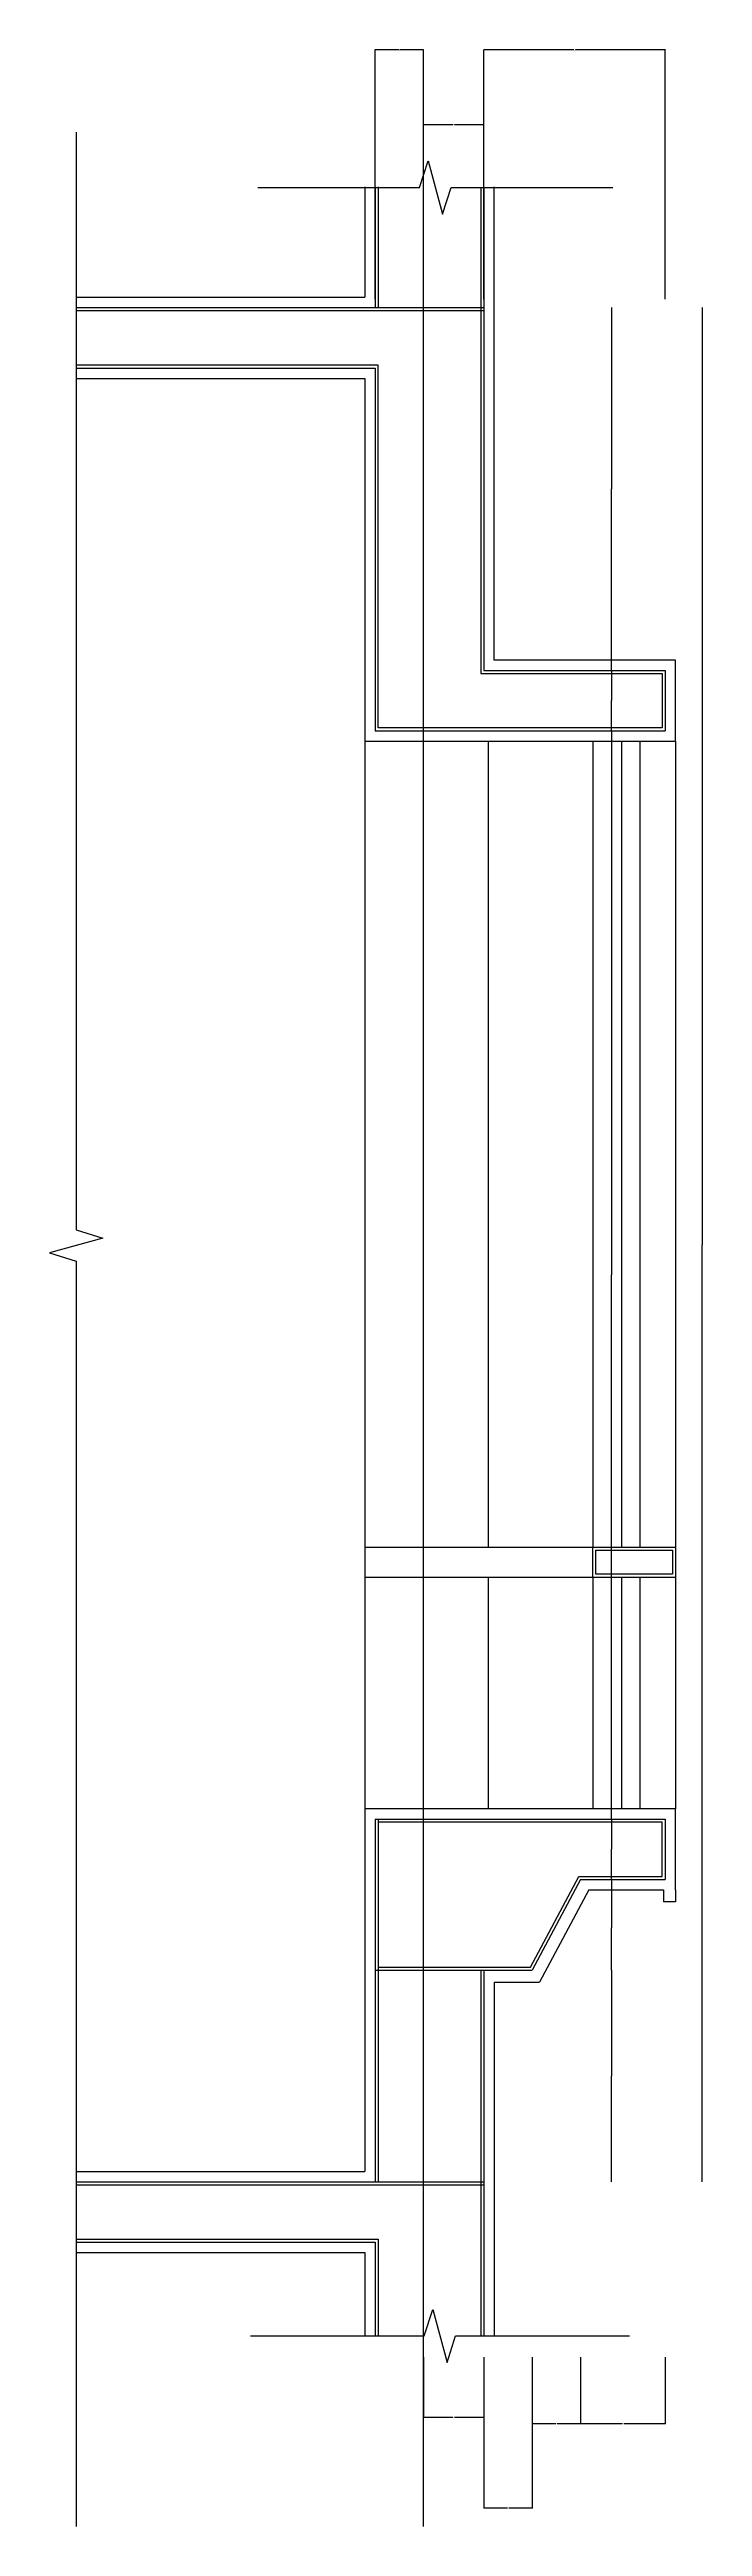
# Model space of a CAD drawing. Header units: metres. Extents: x 2111 to 6674, y -3242 to 1303.
# Drawn here: x 2111 to 3192, y -3020 to 1077 of the extents above; entities that cross this region are included whole.
import ezdxf

# ---------------------------------------------------------------- set-up
doc = ezdxf.new("R2010")
doc.units = ezdxf.units.M
for name, color, linetype in [('LM', 141, 'Continuous'), ('OTHER', 7, 'Continuous'), ('PUB_DIM', 3, 'Continuous'), ('PUB_WALL', 7, 'Continuous'), ('S_DOTE', 1, 'Continuous'), ('S_WALL', 7, 'Continuous')]:
    doc.layers.add(name, color=color, linetype=linetype)
doc.dimstyles.get("Standard").update_dxf_attribs({"dimtxt": 2.5, "dimasz": 2.5, "dimexe": 1.25, "dimexo": 0.625, "dimtad": 1, "dimcen": 2.5, "dimazin": 3, "dimtfac": 1, "dimtmove": 0, "dimatfit": 3})

# ---------------------------------------------------------------- blocks, each defined once
blk = doc.blocks.new('*D1')
for p, q in [((3041.07, -50), (3041.07, -950)), ((3040.82, -950), (3040.57, -950)), ((3041.07, -1850), (3041.07, -950)), ((3041.07, -950), (3041.07, -950)), ((3041.32, -950), (3041.57, -950))]:
    blk.add_line(p, q)
at = {"layer": 'Defpoints'}
for p in [(3041.07, -50), (3041.07, -950), (3041.07, -1850)]:
    blk.add_point(p, dxfattribs=at)
at = {"layer": 'PUB_DIM', "insert": (3041.07, -948.875), "char_height": 1, "attachment_point": 5}
blk.add_mtext('0', dxfattribs=at)
blk = doc.blocks.new('*D2')
for p, q in [((3041.07, -1950), (3041.07, -2030)), ((3040.82, -2030), (3040.57, -2030)), ((3041.07, -2100), (3041.07, -2030)), ((3041.07, -2030), (3041.07, -2030)), ((3041.32, -2030), (3041.57, -2030))]:
    blk.add_line(p, q)
at = {"layer": 'Defpoints'}
for p in [(3041.07, -1950), (3041.07, -2030), (3041.07, -2100)]:
    blk.add_point(p, dxfattribs=at)
at = {"layer": 'PUB_DIM', "insert": (3041.07, -2028.875), "char_height": 1, "attachment_point": 5}
blk.add_mtext('0', dxfattribs=at)
blk = doc.blocks.new('*D3')
for p, q in [((2978.5, 1076.18), (2829.75, 1076.18)), ((2830, 663.83), (2830, 1076.18)), ((3130.25, 1076.18), (2981.5, 1076.18)), ((3130, 663.83), (3130, 1076.18))]:
    blk.add_line(p, q)
at = {"layer": 'Defpoints'}
for p in [(3130, 1076.18), (2830, 663.83), (3130, 663.83)]:
    blk.add_point(p, dxfattribs=at)
at = {"layer": 'PUB_DIM', "insert": (2980, 1076.18), "char_height": 1, "attachment_point": 5}
blk.add_mtext('300', dxfattribs=at)
blk = doc.blocks.new('*D4')
for p, q in [((2778.5, 952.47), (2729.75, 952.47)), ((2730, 663.83), (2730, 952.47)), ((2830.25, 952.47), (2781.5, 952.47)), ((2830, 663.83), (2830, 952.47))]:
    blk.add_line(p, q)
at = {"layer": 'Defpoints'}
for p in [(2830, 952.47), (2730, 663.83), (2830, 663.83)]:
    blk.add_point(p, dxfattribs=at)
at = {"layer": 'PUB_DIM', "insert": (2780, 952.47), "char_height": 1, "attachment_point": 5}
blk.add_mtext('100', dxfattribs=at)
blk = doc.blocks.new('*D5')
for p, q in [((2689, 1076.18), (2649.75, 1076.18)), ((2650, 663.83), (2650, 1076.18)), ((2730.25, 1076.18), (2691, 1076.18)), ((2730, 663.83), (2730, 1076.18))]:
    blk.add_line(p, q)
at = {"layer": 'Defpoints'}
for p in [(2730, 1076.18), (2650, 663.83), (2730, 663.83)]:
    blk.add_point(p, dxfattribs=at)
at = {"layer": 'PUB_DIM', "insert": (2690, 1076.18), "char_height": 1, "attachment_point": 5}
blk.add_mtext('80', dxfattribs=at)
blk = doc.blocks.new('*D6')
for p, q in [((3041.07, 50), (3041.07, 0)), ((3040.82, 0), (3040.57, 0)), ((3041.07, -50), (3041.07, 0)), ((3041.07, 0), (3041.07, 0)), ((3041.32, 0), (3041.57, 0))]:
    blk.add_line(p, q)
at = {"layer": 'Defpoints'}
for p in [(3041.07, 50), (3041.07, 0), (3041.07, -50)]:
    blk.add_point(p, dxfattribs=at)
at = {"layer": 'PUB_DIM', "insert": (3041.07, 1.125), "char_height": 1, "attachment_point": 5}
blk.add_mtext('0', dxfattribs=at)
blk = doc.blocks.new('*D16')
for p, q in [((3041.07, -1850), (3041.07, -1900)), ((3040.82, -1900), (3040.57, -1900)), ((3041.07, -1950), (3041.07, -1900)), ((3041.07, -1900), (3041.07, -1900)), ((3041.32, -1900), (3041.57, -1900))]:
    blk.add_line(p, q)
at = {"layer": 'Defpoints'}
for p in [(3041.07, -1850), (3041.07, -1900), (3041.07, -1950)]:
    blk.add_point(p, dxfattribs=at)
at = {"layer": 'PUB_DIM', "insert": (3041.07, -1898.875), "char_height": 1, "attachment_point": 5}
blk.add_mtext('0', dxfattribs=at)
blk = doc.blocks.new('*D17')
for p, q in [((3191.07, 650), (3191.07, -900)), ((3190.82, -900), (3190.57, -900)), ((3191.07, -2450), (3191.07, -900)), ((3191.07, -900), (3191.07, -900)), ((3191.32, -900), (3191.57, -900))]:
    blk.add_line(p, q)
at = {"layer": 'Defpoints'}
for p in [(3191.07, 650), (3191.07, -900), (3191.07, -2450)]:
    blk.add_point(p, dxfattribs=at)
at = {"layer": 'PUB_DIM', "insert": (3191.07, -898.875), "char_height": 1, "attachment_point": 5}
blk.add_mtext('0', dxfattribs=at)
blk = doc.blocks.new('*D18')
for p, q in [((3041.07, 650), (3041.07, 350)), ((3040.82, 350), (3040.57, 350)), ((3041.07, 50), (3041.07, 350)), ((3041.07, 350), (3041.07, 350)), ((3041.32, 350), (3041.57, 350))]:
    blk.add_line(p, q)
at = {"layer": 'Defpoints'}
for p in [(3041.07, 650), (3041.07, 350), (3041.07, 50)]:
    blk.add_point(p, dxfattribs=at)
at = {"layer": 'PUB_DIM', "insert": (3041.07, 351.125), "char_height": 1, "attachment_point": 5}
blk.add_mtext('500', dxfattribs=at)
blk = doc.blocks.new('*D21')
for p, q in [((3041.07, -2100), (3041.07, -2275)), ((3040.82, -2275), (3040.57, -2275)), ((3041.07, -2450), (3041.07, -2275)), ((3041.07, -2275), (3041.07, -2275)), ((3041.32, -2275), (3041.57, -2275))]:
    blk.add_line(p, q)
at = {"layer": 'Defpoints'}
for p in [(3041.07, -2100), (3041.07, -2275), (3041.07, -2450)]:
    blk.add_point(p, dxfattribs=at)
at = {"layer": 'PUB_DIM', "insert": (3041.07, -2273.875), "char_height": 1, "attachment_point": 5}
blk.add_mtext('450', dxfattribs=at)
blk = doc.blocks.new('*D22')
for p, q in [((2990, -2740), (2990, -2850)), ((3130, -2740), (3130, -2850)), ((3058.5, -2850), (2989.75, -2850)), ((3130.25, -2850), (3061.5, -2850))]:
    blk.add_line(p, q)
at = {"layer": 'Defpoints'}
for p in [(2990, -2740), (3130, -2740), (3130, -2850)]:
    blk.add_point(p, dxfattribs=at)
at = {"layer": 'PUB_DIM', "insert": (3060, -2850), "char_height": 1, "attachment_point": 5}
blk.add_mtext('140', dxfattribs=at)
blk = doc.blocks.new('*D23')
for p, q in [((2910, -2740), (2910, -2850)), ((2990, -2740), (2990, -2850)), ((2949, -2850), (2909.75, -2850)), ((2990.25, -2850), (2951, -2850))]:
    blk.add_line(p, q)
at = {"layer": 'Defpoints'}
for p in [(2910, -2740), (2990, -2740), (2990, -2850)]:
    blk.add_point(p, dxfattribs=at)
at = {"layer": 'PUB_DIM', "insert": (2950, -2850), "char_height": 1, "attachment_point": 5}
blk.add_mtext('80', dxfattribs=at)
blk = doc.blocks.new('*D24')
for p, q in [((2830, -2740), (2830, -2990)), ((2910, -2740), (2910, -2990)), ((2869, -2990), (2829.75, -2990)), ((2910.25, -2990), (2871, -2990))]:
    blk.add_line(p, q)
at = {"layer": 'Defpoints'}
for p in [(2830, -2740), (2910, -2740), (2910, -2990)]:
    blk.add_point(p, dxfattribs=at)
at = {"layer": 'PUB_DIM', "insert": (2870, -2990), "char_height": 1, "attachment_point": 5}
blk.add_mtext('80', dxfattribs=at)
blk = doc.blocks.new('*D25')
for p, q in [((2730, -2740), (2730, -2840)), ((2830, -2740), (2830, -2840)), ((2778.5, -2840), (2729.75, -2840)), ((2830.25, -2840), (2781.5, -2840))]:
    blk.add_line(p, q)
at = {"layer": 'Defpoints'}
for p in [(2730, -2740), (2830, -2740), (2830, -2840)]:
    blk.add_point(p, dxfattribs=at)
at = {"layer": 'PUB_DIM', "insert": (2780, -2840), "char_height": 1, "attachment_point": 5}
blk.add_mtext('100', dxfattribs=at)

msp = doc.modelspace()

# ---------------------------------------------------------------- hatches: boundary and pattern name
at = {"layer": 'LM'}
h = msp.add_hatch(dxfattribs=at)
h.set_pattern_fill('ANSI31', scale=400)
h.paths.add_polyline_path([(2658, 642), (2822, 642), (2822, 848.76), (2775.55, 848.76), (2761.55, 804.76), (2737.55, 892.76), (2723.55, 848.76), (2658, 848.76)])
h = msp.add_hatch(dxfattribs=at)
h.set_pattern_fill('ANSI31', scale=400)
h.paths.add_polyline_path([(2730, -2100), (2650, -2100), (2650, -2450), (2730, -2450)])
h.paths.add_polyline_path([(2730, -2450), (2830, -2450), (2830, -2100), (2730, -2100)])

# ---------------------------------------------------------------- linework, layer by layer
for p, q in [((2633, 850), (2633, 667)), ((2847, 67), (2847, 850)), ((2155.27, 667), (2633, 667)), ((2155.27, 533), (2633, 533)), ((2633, 533), (2633, -67)), ((3147, 67), (2847, 67)), ((3147, -67), (3147, 67)), ((2633, -67), (2633, -1833)), ((2633, -67), (3147, -67)), ((2837.21, -67), (2837.21, -1400)), ((3010, -67), (3010, -1400)), ((3057.86, -67), (3057.86, -1400)), ((3087.77, -67), (3087.77, -1400)), ((3147, -67), (3147, -1400)), ((2633, -1400), (3010, -1400)), ((2633, -1450), (3010, -1450)), ((2837.21, -1450), (2837.21, -1833)), ((3010, -1450), (3010, -1833)), ((3057.86, -1450), (3057.86, -1833)), ((3087.77, -1450), (3087.77, -1833)), ((3147, -1450), (3147, -1833)), ((3147, -1833), (2633, -1833)), ((2633, -1833), (2633, -1967)), ((3147, -1967), (3147, -1833)), ((2633, -1950), (2633, -2433)), ((3003.6, -1967), (2922, -2120)), ((3003.6, -1967), (3127, -1967)), ((3127, -1967), (3127, -1987)), ((3147, -1987), (3127, -1987)), ((3147, -1967), (3147, -1987)), ((2847, -2120), (2847, -2704.96)), ((2847, -2120), (2922, -2120)), ((2155.27, -2433), (2633, -2433)), ((2155.27, -2567), (2633, -2567)), ((2633, -2567), (2633, -2704.96))]:
    msp.add_line(p, q, dxfattribs=at)
at = {"layer": 'OTHER'}
for p, q in [((2155.27, 940), (2155.27, -875.41)), ((2723.55, 848.76), (2737.55, 892.76)), ((2737.55, 892.76), (2761.55, 804.76)), ((2456.04, 848.76), (2723.55, 848.76)), ((2761.55, 804.76), (2775.55, 848.76)), ((2775.55, 848.76), (3043.07, 848.76)), ((2199.27, -889.41), (2111.27, -913.41)), ((2155.27, -875.41), (2199.27, -889.41)), ((2111.27, -913.41), (2155.27, -927.41)), ((2155.27, -927.41), (2155.27, -3020)), ((2731.21, -2704.96), (2745.21, -2660.96)), ((2745.21, -2660.96), (2769.21, -2748.96)), ((2443.81, -2704.96), (2731.21, -2704.96)), ((2769.21, -2748.96), (2783.21, -2704.96)), ((2783.21, -2704.96), (3070.62, -2704.96))]:
    msp.add_line(p, q, dxfattribs=at)
at = {"layer": 'PUB_WALL'}
for points in [[(2825, 848.76), (2825, 45), (3125, 45), (3125, -45), (2655, -45), (2655, 555), (2155.27, 555)], [(2655, 850), (2655, 650)], [(2155.27, 645), (2830, 645)], [(2655, -1850), (2655, -2450)], [(2825, -2100), (2825, -2704.96)], [(2155.27, -2455), (2830, -2455)], [(2155.27, -2545), (2655, -2545), (2655, -2704.96)]]:
    msp.add_lwpolyline(points, dxfattribs=at)
for points in [[(3015, -1445), (3015, -1405), (3142, -1405), (3142, -1445)], [(2655, -2095), (2907, -2095), (2987, -1945), (3125, -1945), (3125, -1855), (2655, -1855)]]:
    msp.add_lwpolyline(points, close=True, dxfattribs=at)
at = {"layer": 'S_DOTE'}
msp.add_line((2730, -3020), (2730, 940), dxfattribs=at)
at = {"layer": 'S_WALL'}
for p, q in [((2650, 850), (2650, 650)), ((2830, 848.76), (2830, 50)), ((2155.27, 650), (2830, 650)), ((2155.27, 550), (2650, 550)), ((2650, 550), (2650, -50)), ((2830, 50), (3130, 50)), ((3130, 50), (3130, -50)), ((2650, -50), (3130, -50)), ((3010, -1400), (3147, -1400)), ((3010, -1450), (3010, -1400)), ((3147, -1400), (3147, -1450)), ((3010, -1450), (3147, -1450)), ((2650, -1850), (3130, -1850)), ((2650, -1850), (2650, -2450)), ((3130, -1850), (3130, -1950)), ((2990, -1950), (2910, -2100)), ((2990, -1950), (3130, -1950)), ((2650, -2100), (2910, -2100)), ((2830, -2100), (2830, -2704.96)), ((2155.27, -2450), (2830, -2450)), ((2155.27, -2550), (2650, -2550)), ((2650, -2550), (2650, -2704.96))]:
    msp.add_line(p, q, dxfattribs=at)

# ---------------------------------------------------------------- dimensions: what is measured, and where the dimension line sits
at = {"layer": 'PUB_DIM'}
for base, p1, p2, picture, middle in [((2730, 1076.18), (2730, 663.83), (2650, 663.83), '*D5', (2690, 1076.18)), ((3130, 1076.18), (3130, 663.83), (2830, 663.83), '*D3', (2980, 1076.18)), ((2830, 952.47), (2830, 663.83), (2730, 663.83), '*D4', (2780, 952.47)), ((3191.07, -900), (3191.07, 650), (3191.07, -2450), '*D17', (3191.07, -898.875)), ((3041.07, 0), (3041.07, -50), (3041.07, 50), '*D6', (3041.07, 1.125)), ((3041.07, -950), (3041.07, -1850), (3041.07, -50), '*D1', (3041.07, -948.875)), ((3041.07, -1900), (3041.07, -1950), (3041.07, -1850), '*D16', (3041.07, -1898.875)), ((3041.07, -2030), (3041.07, -1950), (3041.07, -2100), '*D2', (3041.07, -2028.875)), ((2830, -2840), (2830, -2740), (2730, -2740), '*D25', (2780, -2840)), ((2910, -2990), (2910, -2740), (2830, -2740), '*D24', (2870, -2990)), ((2990, -2850), (2990, -2740), (2910, -2740), '*D23', (2950, -2850)), ((3130, -2850), (3130, -2740), (2990, -2740), '*D22', (3060, -2850))]:
    dim = msp.add_linear_dim(base=base, p1=p1, p2=p2, dimstyle='Standard', dxfattribs=at)
    dim.commit()
    dim.dimension.update_dxf_attribs({"geometry": picture, "text_midpoint": middle})
for base, p1, p2, text, picture, middle in [((3041.07, 350), (3041.07, 50), (3041.07, 650), '500', '*D18', (3041.07, 351.125)), ((3041.07, -2275), (3041.07, -2100), (3041.07, -2450), '450', '*D21', (3041.07, -2273.875))]:
    dim = msp.add_linear_dim(base=base, p1=p1, p2=p2, text=text, dimstyle='Standard', dxfattribs=at)
    dim.commit()
    dim.dimension.update_dxf_attribs({"geometry": picture, "text_midpoint": middle})

doc.saveas('drawing.dxf')
